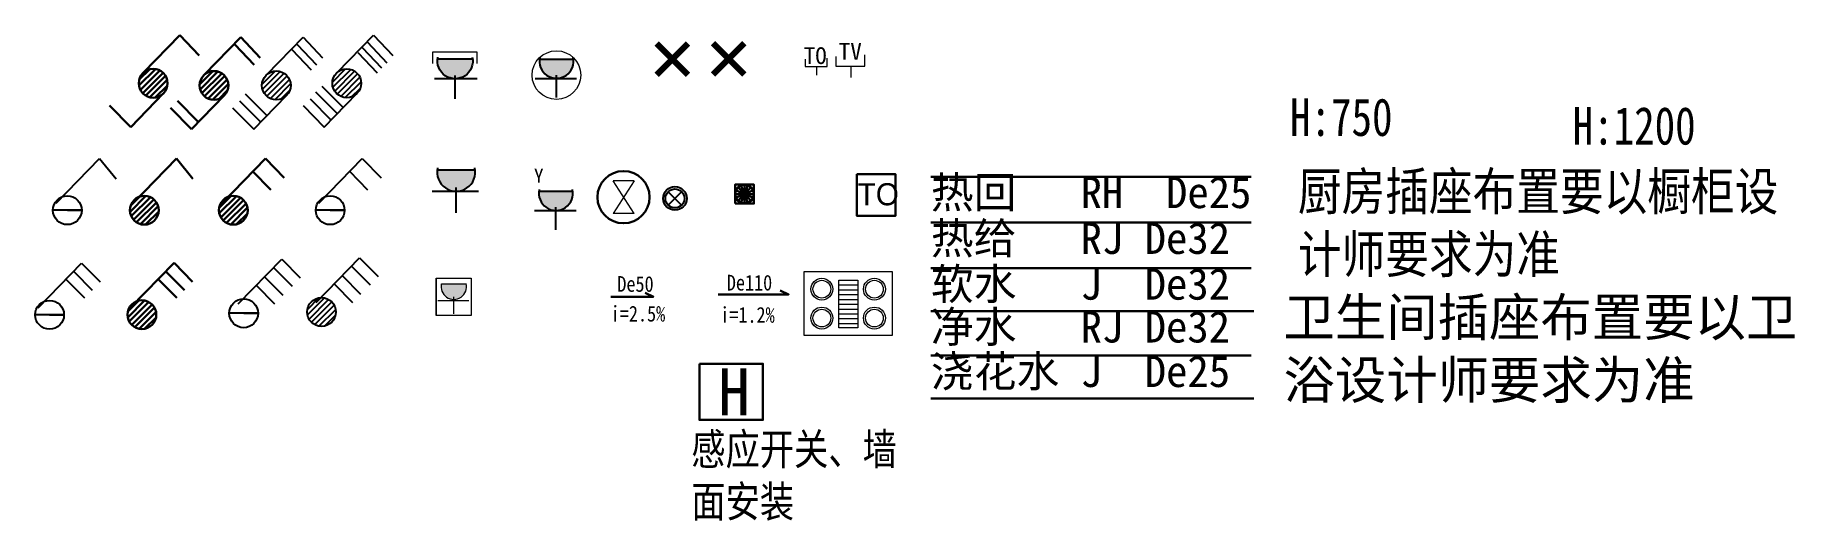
# Model space of a CAD drawing. Header units: millimetres. Extents: x -117264 to 3079702, y -14891 to 68462.
# Drawn here: x -75613 to -70008, y 19469 to 21016 of the extents above; entities that cross this region are included whole.
import ezdxf

# ---------------------------------------------------------------- set-up
doc = ezdxf.new("R2010")
doc.units = ezdxf.units.MM
doc.header["$LTSCALE"] = 10
doc.linetypes.add('ACAD_ISO04W100', pattern=[30.5, 24, -3, 0.5, -3])
doc.layers.get('0').update_dxf_attribs({"color": 255})
for name, color, linetype, lineweight in [('1弱电插座布置图', 6, 'Continuous', 30), ('1强电插座布置图', 1, 'Continuous', 30), ('1排水布置图', 1, 'Continuous', 30), ('1灯位开关布线图', 1, 'Continuous', 30), ('1灯具', 2, 'Continuous', 30), ('1给水布置图', 4, 'Continuous', 30), ('1给水平面布置图', 4, 'Continuous', 13), ('E__电路__弱电插座', 6, 'Continuous', 5), ('E—电路—强电插座尺寸标注', 232, 'Continuous', 0), ('图框', 255, 'Continuous', 0), ('灯具', 52, 'Continuous', 0)]:
    doc.layers.add(name, color=color, linetype=linetype, lineweight=lineweight)
for name, color, linetype in [('2323', 4, 'Continuous'), ('A轴线', 82, 'ACAD_ISO04W100'), ('LAYER2', 8, 'Continuous'), ('图框图层', 7, 'Continuous')]:
    doc.layers.add(name, color=color, linetype=linetype)
doc.styles.add('_THVAC_DIM', font='SIMPLEX', dxfattribs={"width": 0.8, "height": 3.5, "bigfont": 'HZTXT'})
doc.styles.get("Standard").update_dxf_attribs({"font": ''})
doc.styles.add('夏建东', font='', dxfattribs={"width": 0.85})
doc.styles.add('宋', font='')
doc.styles.add('标注', font='', dxfattribs={"height": 60})
doc.styles.get('Standard').set_extended_font_data('SimSun')
doc.styles.get('夏建东').set_extended_font_data('SimSun')
doc.styles.get('宋').set_extended_font_data('FangSong_GB2312')
doc.styles.get('标注').set_extended_font_data('SimSun')

msp = doc.modelspace()

# ---------------------------------------------------------------- texts
at = {"layer": '1排水布置图', "char_height": 50, "width": 69.646, "attachment_point": 1, "style": '夏建东'}
for s, insert in [('De50', (-73758.2, 20248.8)), ('De110', (-73409.5, 20252.9)), ('i=2.5%', (-73779.2, 20154.1)), ('i=1.2%', (-73430.5, 20150.5))]:
    msp.add_mtext(s, dxfattribs=dict(at, insert=insert))
at = {"layer": '1灯位开关布线图', "lineweight": 30, "attachment_point": 1}
for s, width, insert, char_height, style in [('{\\fSimSun|b0|i0|c134|p2;H}', 538.3, (-73437.4, 19955.1), 150, '标注'), ('{\\fSimSun|b0|i0|c134|p2;感应开关、墙面安装}', 680.822, (-73522.6, 19747.6), 100, '_THVAC_DIM')]:
    msp.add_mtext_dynamic_manual_height_columns(s, width=width, gutter_width=17.5, heights=[0], dxfattribs=dict(at, insert=insert, char_height=char_height, style=style))
at = {"layer": '1给水平面布置图', "color": 4, "lineweight": 30, "char_height": 100, "attachment_point": 1}
for s, insert in [('{\\C6;热回   RH  De25}', (-72759.6, 20565.4)), ('{\\C1;热给   RJ De32}', (-72759.6, 20419.5)), ('{\\C256;软水 }  J  De32', (-72759.6, 20273.7)), ('{\\C5;净水   RJ De32}', (-72759.6, 20137.3)), ('{\\C3;浇花水 J  De25}', (-72759.6, 19995.5))]:
    msp.add_mtext(s, dxfattribs=dict(at, insert=insert))
at = {"layer": 'E—电路—强电插座尺寸标注', "color": 5, "char_height": 120, "attachment_point": 1, "style": '_THVAC_DIM'}
for s, insert in [('{\\fSimSun|b0|i0|c134|p2;H:750}', (-71615.6, 20815.3)), ('{\\fSimSun|b0|i0|c134|p2;H:1200}', (-70715.3, 20787.8))]:
    msp.add_mtext_dynamic_manual_height_columns(s, width=405.755, gutter_width=17.5, heights=[0], dxfattribs=dict(at, insert=insert))
at = {"layer": 'E—电路—强电插座尺寸标注', "color": 5, "insert": (-71590.5, 20578.8), "char_height": 120, "width": 1647.641, "attachment_point": 1, "style": '夏建东'}
msp.add_mtext('{\\C1;厨房插座布置要以橱柜设计师要求为准}', dxfattribs=at)
at = {"layer": 'E—电路—强电插座尺寸标注', "color": 5, "insert": (-71636.4, 20178), "char_height": 120, "width": 1681.89, "attachment_point": 1}
msp.add_mtext('{\\fNSimSun|b0|i0|c134|p49;\\C1;卫生间插座布置要以卫浴设计师要求为准}', dxfattribs=at)

# ---------------------------------------------------------------- blocks, each defined once
blk = doc.blocks.new('四联双控')
at = {"layer": '2323', "color": 0}
for p, q in [((88361.9, 76202.5), (88446, 76289)), ((88446, 76289), (88490.8, 76241.7)), ((88409.5, 76249.2), (88454.3, 76201.9)), ((88419.6, 76260.7), (88464.4, 76213.4)), ((88432.3, 76272.4), (88477.1, 76225.1)), ((88311.9, 76158), (88361.2, 76108.4)), ((88326.3, 76171), (88375.6, 76121.4)), ((88282.7, 76125.6), (88331.9, 76076)), ((88299, 76141.8), (88348.2, 76092.2)), ((88331.9, 76076), (88407.6, 76153.9))]:
    blk.add_line(p, q, dxfattribs=at)
blk.add_circle((88384, 76177.5), 33.4, dxfattribs=at)
at = {"layer": 'LAYER2', "color": 0, "ltscale": 20}
for p, q in [((88350.8, 76180.3), (88381.2, 76210.7)), ((88351.9, 76168.4), (88393.1, 76209.6)), ((88356, 76159.3), (88402.2, 76205.5)), ((88362.1, 76152.3), (88409.2, 76199.4)), ((88370.1, 76147.2), (88414.3, 76191.5)), ((88380.3, 76144.3), (88417.2, 76181.2)), ((88395.1, 76146), (88415.5, 76166.4))]:
    blk.add_line(p, q, dxfattribs=at)
blk = doc.blocks.new('三联双控')
at = {"layer": '2323', "color": 0}
for p, q in [((88361.9, 76505.4), (88446, 76591.9)), ((88432.3, 76575.3), (88477.1, 76528)), ((88446, 76591.9), (88490.8, 76544.6)), ((88419.6, 76563.6), (88464.4, 76516.3)), ((88299, 76444.7), (88348.2, 76395.1)), ((88311.9, 76460.9), (88361.2, 76411.4)), ((88331.9, 76378.9), (88407.6, 76456.8)), ((88282.7, 76428.5), (88331.9, 76378.9))]:
    blk.add_line(p, q, dxfattribs=at)
blk.add_circle((88384, 76480.4), 33.4, dxfattribs=at)
at = {"layer": 'LAYER2', "color": 0, "ltscale": 20}
for p, q in [((88350.8, 76483.2), (88381.2, 76513.6)), ((88351.9, 76471.3), (88393.1, 76512.5)), ((88356, 76462.2), (88402.2, 76508.4)), ((88362.1, 76455.2), (88409.2, 76502.3)), ((88370.1, 76450.1), (88414.3, 76494.4)), ((88380.3, 76447.2), (88417.2, 76484.1)), ((88395.1, 76448.9), (88415.5, 76469.3))]:
    blk.add_line(p, q, dxfattribs=at)
blk = doc.blocks.new('双联双控')
at = {"layer": '1灯位开关布线图', "color": 7}
for p, q in [((88361.9, 76775.3), (88446, 76861.8)), ((88446, 76861.8), (88490.8, 76814.5)), ((88432.3, 76845.2), (88477.1, 76797.9)), ((88282.7, 76698.4), (88331.9, 76648.8)), ((88299, 76714.6), (88348.2, 76665)), ((88331.9, 76648.8), (88407.6, 76726.7))]:
    blk.add_line(p, q, dxfattribs=at)
at = {"layer": '1灯位开关布线图', "color": 7, "ltscale": 20}
for p, q in [((88350.8, 76753.1), (88381.2, 76783.5)), ((88351.9, 76741.2), (88393.1, 76782.4)), ((88356, 76732.2), (88402.2, 76778.3)), ((88362.1, 76725.1), (88409.2, 76772.2)), ((88370.1, 76720), (88414.3, 76764.3)), ((88380.3, 76717.1), (88417.2, 76754)), ((88395.1, 76718.8), (88415.5, 76739.3))]:
    blk.add_line(p, q, dxfattribs=at)
at = {"layer": '1灯位开关布线图', "color": 7}
blk.add_circle((88384, 76750.3), 33.4, dxfattribs=at)
blk = doc.blocks.new('单联双控')
at = {"layer": '1灯位开关布线图', "ltscale": 20}
h = blk.add_hatch(dxfattribs=at)
h.set_pattern_fill('ANSI31', scale=74.1312, style=0)
h.set_pattern_definition([(45, (21593.138, 81364.155), (-6.5523343, 6.5523343), [])])
h.paths.add_polyline_path([(88441.8, 77155.4, 1), (88375.1, 77155.4, 1)])
at = {"layer": '1灯位开关布线图', "color": 7}
for p, q in [((88386.3, 77180.4), (88470.4, 77266.9)), ((88470.4, 77266.9), (88515.2, 77219.6)), ((88307.1, 77103.5), (88356.3, 77053.9)), ((88356.3, 77053.9), (88432, 77131.8))]:
    blk.add_line(p, q, dxfattribs=at)
blk.add_circle((88408.4, 77155.4), 33.4, dxfattribs=at)
blk = doc.blocks.new('四联开关')
at = {"layer": '2323', "color": 0}
for p, q in [((88416.2, 77381.5), (88516.7, 77485)), ((88497.7, 77465.5), (88540.9, 77422)), ((88516.7, 77485), (88559.5, 77441.4)), ((88458.4, 77423.7), (88500.3, 77381.4)), ((88476.7, 77443.8), (88519, 77400.9))]:
    blk.add_line(p, q, dxfattribs=at)
blk.add_circle((88428.5, 77359.3), 33.4, dxfattribs=at)
at = {"layer": 'LAYER2', "color": 0, "ltscale": 20}
for p, q in [((88395.7, 77365.3), (88422.5, 77392.1)), ((88395.9, 77352.4), (88435.4, 77391.9)), ((88399.5, 77342.9), (88444.9, 77388.4)), ((88405.2, 77335.5), (88452.3, 77382.7)), ((88412.7, 77329.9), (88457.9, 77375.1)), ((88422.4, 77326.5), (88461.3, 77365.4)), ((88435.7, 77326.7), (88461.1, 77352.1))]:
    blk.add_line(p, q, dxfattribs=at)
blk = doc.blocks.new('四联防水')
at = {"layer": '2323', "color": 0}
for p, q in [((88184.4, 77381.5), (88284.9, 77485)), ((88266, 77465.5), (88309.1, 77422)), ((88284.9, 77485), (88327.7, 77441.4)), ((88226.6, 77423.7), (88268.5, 77381.4)), ((88244.9, 77443.8), (88287.2, 77400.9))]:
    blk.add_line(p, q, dxfattribs=at)
blk.add_circle((88196.8, 77359.3), 33.4, dxfattribs=at)
at = {"layer": 'A轴线', "color": 0, "linetype": 'ByBlock'}
for p, q in [((88230.1, 77359.3), (88163.4, 77359.3)), ((88196.8, 77359.3), (88230.1, 77359.3))]:
    blk.add_line(p, q, dxfattribs=at)
blk = doc.blocks.new('三联开关')
at = {"layer": '1灯位开关布线图', "color": 7}
for p, q in [((88402.4, 77624), (88502.9, 77727.5)), ((88485.1, 77706.8), (88527.1, 77664.5)), ((88502.9, 77727.5), (88545.7, 77683.9)), ((88466.7, 77689.1), (88509.2, 77646.6))]:
    blk.add_line(p, q, dxfattribs=at)
at = {"layer": '1灯位开关布线图', "color": 7, "ltscale": 20}
for p, q in [((88395.8, 77601.3), (88434.8, 77640.3)), ((88395.9, 77614.5), (88421.5, 77640.2)), ((88399.2, 77591.6), (88444.5, 77636.9)), ((88404.8, 77584.1), (88452, 77631.3)), ((88412.2, 77578.4), (88457.6, 77623.9)), ((88421.8, 77574.9), (88461.2, 77614.3)), ((88434.7, 77574.7), (88461.3, 77601.3))]:
    blk.add_line(p, q, dxfattribs=at)
at = {"layer": '1灯位开关布线图', "color": 7}
blk.add_circle((88428.5, 77607.5), 33.4, dxfattribs=at)
blk = doc.blocks.new('三联防水')
at = {"layer": '2323', "color": 0}
for p, q in [((88158.8, 77624), (88259.3, 77727.5)), ((88241.6, 77706.8), (88283.5, 77664.5)), ((88259.3, 77727.5), (88302.2, 77683.9)), ((88223.1, 77689.1), (88265.7, 77646.6))]:
    blk.add_line(p, q, dxfattribs=at)
blk.add_circle((88185, 77607.5), 33.4, dxfattribs=at)
at = {"layer": 'A轴线', "color": 0, "linetype": 'ByBlock'}
for p, q in [((88218.4, 77607.5), (88151.6, 77607.5)), ((88185, 77607.5), (88218.4, 77607.5))]:
    blk.add_line(p, q, dxfattribs=at)
blk = doc.blocks.new('单联开关')
at = {"layer": '1灯位开关布线图', "ltscale": 20}
h = blk.add_hatch(dxfattribs=at)
h.set_pattern_fill('ANSI31', scale=74.1312, style=0)
h.set_pattern_definition([(45, (21613.222, 82357.129), (-6.5523343, 6.5523343), [])])
h.paths.add_polyline_path([(88461.9, 78148.4, 1), (88395.2, 78148.4, 1)])
at = {"layer": '1灯位开关布线图', "color": 7}
for p, q in [((88402.4, 78164.9), (88502.9, 78268.3)), ((88502.9, 78268.3), (88541.3, 78221))]:
    blk.add_line(p, q, dxfattribs=at)
blk.add_circle((88428.5, 78148.4), 33.4, dxfattribs=at)
blk = doc.blocks.new('单联防水')
at = {"layer": '2323', "color": 0}
for p, q in [((88188.8, 78164.9), (88289.4, 78268.3)), ((88289.4, 78268.3), (88327.8, 78221))]:
    blk.add_line(p, q, dxfattribs=at)
blk.add_circle((88215, 78148.4), 33.4, dxfattribs=at)
at = {"layer": 'A轴线', "color": 0, "linetype": 'ByBlock'}
for p, q in [((88248.4, 78148.4), (88181.6, 78148.4)), ((88215, 78148.4), (88248.4, 78148.4))]:
    blk.add_line(p, q, dxfattribs=at)
blk = doc.blocks.new('双联开关')
at = {"layer": '1灯位开关布线图', "color": 7}
for p, q in [((88402.4, 77887.1), (88502.9, 77990.5)), ((88473.3, 77960.9), (88515.2, 77917.7)), ((88502.9, 77990.5), (88546.6, 77945.8))]:
    blk.add_line(p, q, dxfattribs=at)
at = {"layer": '1灯位开关布线图', "color": 7, "ltscale": 20}
for p, q in [((88395.7, 77876.4), (88422.7, 77903.4)), ((88395.9, 77863.5), (88435.6, 77903.2)), ((88399.5, 77854), (88445, 77899.6)), ((88405.2, 77846.7), (88452.4, 77893.8)), ((88412.8, 77841.1), (88458, 77886.3)), ((88422.5, 77837.7), (88461.4, 77876.6)), ((88435.9, 77838), (88461.1, 77863.2))]:
    blk.add_line(p, q, dxfattribs=at)
at = {"layer": '1灯位开关布线图', "color": 7}
blk.add_circle((88428.5, 77870.6), 33.4, dxfattribs=at)
blk = doc.blocks.new('双联防水')
at = {"layer": '2323', "color": 0}
for p, q in [((88190.6, 77887.1), (88291.1, 77990.5)), ((88261.5, 77960.9), (88303.4, 77917.7)), ((88291.1, 77990.5), (88334.8, 77945.8))]:
    blk.add_line(p, q, dxfattribs=at)
blk.add_circle((88216.8, 77870.6), 33.4, dxfattribs=at)
at = {"layer": 'A轴线', "color": 0, "linetype": 'ByBlock'}
for p, q in [((88250.1, 77870.6), (88183.4, 77870.6)), ((88216.8, 77870.6), (88250.1, 77870.6))]:
    blk.add_line(p, q, dxfattribs=at)
blk = doc.blocks.new('强电插座')
at = {"lineweight": 0}
h = blk.add_hatch(color=12, dxfattribs=at)
h.set_gradient(color1=(216, 3, 3), color2=(230, 5, 5), tint=1, name='CYLINDER')
h.paths.add_polyline_path([(88497.8, 75989.2, 1.129445), (88497.8, 75909.4)])
at = {"layer": '2323', "color": 1}
for p, q in [((88452.6, 75999.6), (88452.6, 75902)), ((88497.8, 75989.2), (88497.8, 75909.4)), ((88407.2, 75949.3), (88460.4, 75949.3))]:
    blk.add_line(p, q, dxfattribs=at)
blk.add_arc((88492.9, 75949.3), 40.2, 77.2553, 282.7447, dxfattribs=at)
at = {"layer": 'LAYER2', "color": 1, "ltscale": 20}
blk.add_line((88456.4, 75966.1), (88456.4, 75966.1), dxfattribs=at)
blk = doc.blocks.new('强电防水插座')
at = {"layer": '1强电插座布置图', "color": 1, "linetype": 'ByBlock', "lineweight": 9}
blk.add_lwpolyline([(-166178.2, 222988.6), (-166178.2, 223049.7), (-165944.2, 223049.7), (-165944.2, 222988.6)], dxfattribs=at)
at = {"layer": '1强电插座布置图', "color": 250, "linetype": 'ByBlock', "lineweight": 9, "extrusion": (0, 0, -1), "xscale": 2.325322137214242, "yscale": 2.325322137214242, "zscale": -2.325322137599869, "rotation": 90}
blk.add_blockref('强电插座', (342665.7, 17225.9), dxfattribs=at)
blk = doc.blocks.new('强电空调插座')
at = {"layer": '1强电插座布置图', "color": 1, "linetype": 'ByBlock', "lineweight": 9}
blk.add_circle((-171055, 221358), 173, dxfattribs=at)
at = {"layer": '1强电插座布置图', "color": 1, "linetype": 'ByBlock', "lineweight": 9, "xscale": 3.022918779402971, "yscale": 3.022918779402971, "zscale": 3.022918779402971, "rotation": 90}
blk.add_blockref('强电插座', (58534, -46050), dxfattribs=at)
blk = doc.blocks.new('原有强电插座')
at = {"layer": '1强电插座布置图', "color": 1, "linetype": 'ByBlock', "lineweight": 9, "xscale": 3.022918779402971, "yscale": 3.022918779402971, "zscale": 3.022918779402971, "rotation": 90}
blk.add_blockref('强电插座', (60463, -45014), dxfattribs=at)
at = {"layer": '1强电插座布置图', "insert": (-169282, 222668, -12643), "char_height": 100, "width": 52.64, "attachment_point": 1}
blk.add_mtext('Y', dxfattribs=at)
blk = doc.blocks.new('热水')
at = {"layer": '图框', "color": 1, "lineweight": 0, "const_width": 40, "elevation": 5662}
for points in [[(228689, 195327), (228490, 195526)], [(228689, 195526), (228490, 195327)]]:
    blk.add_lwpolyline(points, dxfattribs=at)
blk = doc.blocks.new('冷水')
at = {"layer": '图框', "color": 4, "lineweight": 0, "const_width": 40, "elevation": 5662}
for points in [[(228131, 195325), (228330, 195524)], [(228330, 195325), (228131, 195524)]]:
    blk.add_lwpolyline(points, dxfattribs=at)
blk = doc.blocks.new('A$C27FE3D30')
at = {"layer": '1排水布置图'}
for p, q in [((-94262, 38463), (-94358, 38463)), ((-94262, 38463), (-94358, 38463)), ((-94166, 38463), (-94358, 38463)), ((-94262, 38463), (-94351, 38501)), ((-94262, 38463), (-94351, 38426)), ((-94262, 38463), (-94330, 38531)), ((-94262, 38463), (-94330, 38396)), ((-94262, 38463), (-94300, 38552)), ((-94262, 38463), (-94300, 38375)), ((-94262, 38367), (-94262, 38559)), ((-94262, 38463), (-94226, 38552)), ((-94262, 38463), (-94195, 38531)), ((-94262, 38463), (-94173, 38499)), ((-94262, 38463), (-94195, 38396)), ((-94262, 38463), (-94226, 38375)), ((-94262, 38463), (-94173, 38428)), ((-94262, 38463), (-94262, 38463))]:
    blk.add_line(p, q, dxfattribs=at)
blk.add_lwpolyline([(-94362, 38363), (-94162, 38363), (-94162, 38563), (-94362, 38563)], close=True, dxfattribs=at)
for radius in [100, 96]:
    blk.add_circle((-94262, 38463), radius, dxfattribs=at)
blk = doc.blocks.new('坐便下水')
at = {"layer": '图框图层', "color": 1}
for p, q in [((-7867, -85280, 5662), (-7600, -85013, 5662)), ((-7867, -85013, 5662), (-7600, -85280, 5662))]:
    blk.add_line(p, q, dxfattribs=at)
for radius in [235, 189]:
    blk.add_circle((-7733, -85146, 5662), radius, dxfattribs=at)
blk = doc.blocks.new('网线')
at = {"layer": 'E__电路__弱电插座', "color": 6, "lineweight": 9}
for p, q in [((1018175, 135186), (1018175, 135111)), ((1018395, 135111), (1018395, 135197)), ((1018175, 135111), (1018395, 135111)), ((1018290, 135111), (1018290, 135024))]:
    blk.add_line(p, q, dxfattribs=at)
at = {"layer": 'E__电路__弱电插座', "color": 6, "ltscale": 20, "insert": (1018162, 135305), "char_height": 168.07, "width": 127.39, "attachment_point": 1, "style": '宋'}
blk.add_mtext('{\\fSimSun|b0|i0|c134|p2;TO}', dxfattribs=at)
blk = doc.blocks.new('33333')
at = {"layer": '1弱电插座布置图', "color": 6, "lineweight": 9}
for p, q in [((-95, 134), (-95, 72)), ((88, 72), (88, 144)), ((-95, 72), (88, 72)), ((0, 72), (0, 0))]:
    blk.add_line(p, q, dxfattribs=at)
at = {"layer": '1弱电插座布置图', "color": 6, "lineweight": 9, "ltscale": 20, "insert": (-77, 220), "char_height": 107.79, "width": 95.31, "attachment_point": 1, "style": '宋'}
blk.add_mtext('{\\fSimSun|b0|i0|c134|p2;TV}', dxfattribs=at)
blk = doc.blocks.new('dsafagfdsagh')
at = {"layer": '1强电插座布置图', "lineweight": 0}
blk.add_hatch(color=256, dxfattribs=at).paths.add_polyline_path([(-1480825, -1451235), (-1480825, -1451058, 1.251439)])
for p, q in [((-1481049, -1451020), (-1480785, -1451020)), ((-1481049, -1451268), (-1481049, -1451020)), ((-1480785, -1451020), (-1481049, -1451020)), ((-1480944, -1451033, -5187), (-1480944, -1451253, -5187)), ((-1480785, -1451020), (-1480785, -1451268)), ((-1481038, -1451146, -5187), (-1480918, -1451146, -5187)), ((-1480825, -1451058, -5187), (-1480825, -1451235, -5187)), ((-1480785, -1451268), (-1481049, -1451268))]:
    blk.add_line(p, q, dxfattribs=at)
blk.add_arc((-1480845, -1451146, -5187), 90.6, 77.2553, 282.7447, dxfattribs=at)
blk = doc.blocks.new('弱电')
at = {"layer": '1弱电插座布置图', "linetype": 'Continuous', "lineweight": 30, "elevation": 0}
blk.add_lwpolyline([(316220.8, 33880.15), (316233.18, 33880.15), (316233.18, 33866.93), (316220.8, 33866.93)], close=True, dxfattribs=at)
at = {"layer": '1弱电插座布置图', "linetype": 'Continuous', "lineweight": 30, "insert": (316221.15, 33877.31), "char_height": 7.0352, "width": 11.0492, "attachment_point": 1}
blk.add_mtext('{\\fﾷￂￋￎ_GB2312|b0|i0|c134|p49;TO}', dxfattribs=at)
blk = doc.blocks.new('浴霸')
at = {"layer": '灯具', "lineweight": 15}
for p, q in [((627907.1, 218501, -4355.3), (627907.1, 218697.1, -4355.3)), ((627907.1, 218697.1, -4355.3), (628176.7, 218697.1, -4355.3)), ((628013.8, 218670.9, -4355.3), (628072, 218670.9, -4355.3)), ((628013.8, 218525.2, -4355.3), (628013.8, 218670.9, -4355.3)), ((628013.8, 218656.2, -4355.3), (628072, 218656.2, -4355.3)), ((628072, 218670.9, -4355.3), (628072, 218525.2, -4355.3)), ((628176.7, 218697.1, -4355.3), (628176.7, 218501, -4355.3)), ((628013.8, 218641.5, -4355.3), (628072, 218641.5, -4355.3)), ((628013.8, 218626.8, -4355.3), (628072, 218626.8, -4355.3)), ((628013.8, 218612.1, -4355.3), (628072, 218612.1, -4355.3)), ((628013.8, 218597.3, -4355.3), (628072, 218597.3, -4355.3)), ((628013.8, 218582.6, -4355.3), (628072, 218582.6, -4355.3)), ((628013.8, 218567.9, -4355.3), (628072, 218567.9, -4355.3)), ((628013.8, 218553.2, -4355.3), (628072, 218553.2, -4355.3)), ((628013.8, 218538.5, -4355.3), (628072, 218538.5, -4355.3)), ((628176.7, 218501, -4355.3), (627907.1, 218501, -4355.3)), ((628072, 218525.2, -4355.3), (628013.8, 218525.2, -4355.3))]:
    blk.add_line(p, q, dxfattribs=at)
for centre, radius in [((627961.4, 218643.3, -4355.3), 33.6), ((627961.4, 218643.3, -4355.3), 27.2), ((628122.4, 218643.3, -4355.3), 33.6), ((628122.4, 218643.3, -4355.3), 27.2), ((627961.4, 218554.8, -4355.3), 33.6), ((627961.4, 218554.8, -4355.3), 27.2), ((628122.4, 218554.8, -4355.3), 33.6), ((628122.4, 218554.8, -4355.3), 27.2)]:
    blk.add_circle(centre, radius, dxfattribs=at)

# ---------------------------------------------------------------- linework, layer by layer
at = {"layer": '1排水布置图'}
for points in [[(-73778.9, 20182.9), (-73643.1, 20182.9), (-73669.9, 20195.7)], [(-73437.3, 20190.6), (-73212.6, 20190.6), (-73239.4, 20203.4)]]:
    msp.add_lwpolyline(points, dxfattribs=at)
at = {"layer": '1灯位开关布线图', "lineweight": 30}
msp.add_lwpolyline([(-73497, 19969.7), (-73294.3, 19969.7), (-73294.3, 19790.8), (-73497, 19790.8), (-73497, 19969.7)], dxfattribs=at)
at = {"layer": '1给水平面布置图', "color": 4, "lineweight": 20}
for p, q in [((-73705, 20552.1), (-73772, 20552.1)), ((-73705, 20552.1), (-73772, 20448.5)), ((-73705, 20448.5), (-73772, 20552.1)), ((-73705, 20448.5), (-73772, 20448.5))]:
    msp.add_line(p, q, dxfattribs=at)
at = {"layer": '1给水平面布置图', "color": 4, "lineweight": 30}
for points in [[(-72759.6, 20565.4), (-71739.5, 20565.4)], [(-72759.6, 20419.5), (-71739.5, 20419.5)], [(-72759.6, 20273.7), (-71739.5, 20273.7)], [(-72759.6, 20137.3), (-71731, 20137.3)], [(-72759.6, 19995.5), (-71739.5, 19995.5)], [(-72759.6, 19859.1), (-71731, 19859.1)]]:
    msp.add_lwpolyline(points, dxfattribs=at)
at = {"layer": '1给水平面布置图', "linetype": 'Continuous', "lineweight": 30}
msp.add_circle((-73738.5, 20500.3), 83, dxfattribs=at)

# ---------------------------------------------------------------- block references
at = {"layer": '1弱电插座布置图', "color": 6, "linetype": 'ByBlock', "lineweight": 9, "xscale": 0.3184271999634802, "yscale": 0.3184271999634802, "zscale": 0.3184272000042774}
msp.add_blockref('网线', (-397374.6, -22106.9), dxfattribs=at)
at = {"layer": '1弱电插座布置图', "color": 5, "lineweight": 30, "xscale": 0.5, "yscale": 0.5, "zscale": 0.5}
msp.add_blockref('33333', (-73014.4, 20881.7), dxfattribs=at)
at = {"layer": '1弱电插座布置图', "linetype": 'Continuous', "lineweight": 30, "xscale": 10, "yscale": 10, "zscale": 10}
msp.add_blockref('弱电', (-3235203.8, -318228.3, 0), dxfattribs=at)
at = {"layer": '1强电插座布置图', "color": 7}
for name, p, xscale, yscale, zscale in [('强电防水插座', (25360.6, -112866.7), 0.6000000000931323, 0.6000000000931323, 0.6), ('强电空调插座', (2604.5, -78180.9), 0.4475553957745433, 0.4475553955417126, 0.4475553956215959), ('原有强电插座', (1739.3, -79065.4), 0.4475553957745433, 0.4475553955417126, 0.4475553956215959)]:
    msp.add_blockref(name, p, dxfattribs=dict(at, xscale=xscale, yscale=yscale, zscale=zscale))
at = {"layer": '1强电插座布置图', "color": 7, "rotation": 90}
for name, p, xscale, yscale, zscale in [('强电插座', (40522.8, -113173.6), 1.511459389235824, 1.511459389468655, 1.511459389440006), ('dsafagfdsagh', (-727294.8, 686595.8, 2334), 0.4499999999534339, 0.4499999999534339, 0.4500000000000001)]:
    msp.add_blockref(name, p, dxfattribs=dict(at, xscale=xscale, yscale=yscale, zscale=zscale))
at = {"layer": '1排水布置图', "color": 20, "lineweight": 30, "xscale": 0.1600000001490116, "yscale": 0.159999999916181, "zscale": 0.1600000000000001}
msp.add_blockref('坐便下水', (-72337.4, 34119.6, -905.9), dxfattribs=at)
at = {"layer": '1排水布置图', "lineweight": 0, "xscale": 0.3018150581046939, "yscale": 0.3018150581046939, "zscale": 0.3018150580482836}
msp.add_blockref('A$C27FE3D30', (-44903.5, 8901.5), dxfattribs=at)
at = {"layer": '1灯位开关布线图', "color": 7, "xscale": 1.374053990468383, "yscale": 1.374053990468383, "zscale": 1.374053990399716}
for name, p in [('单联双控', (-196714.7, -85152.6)), ('单联双控', (-196714.7, -85152.6)), ('双联双控', (-196487.2, -84602.8)), ('三联双控', (-196288.8, -84231.9)), ('四联双控', (-196064.5, -83808.9)), ('单联防水', (-196722.2, -86921.5)), ('单联开关', (-196770.4, -86921.5)), ('双联开关', (-196487, -86539.8)), ('双联防水', (-195887.5, -86539.8)), ('三联防水', (-196737.6, -86511.3)), ('三联开关', (-196778.1, -86510.9)), ('四联防水', (-196135.6, -86165.4)), ('四联开关', (-196206, -86161.3))]:
    msp.add_blockref(name, p, dxfattribs=at)
at = {"layer": '1灯具', "color": 7, "xscale": 1.040000000037253, "yscale": 1.040000000037253, "zscale": 1.040000000013969}
msp.add_blockref('浴霸', (-726186.6, -207181.9, 4756), dxfattribs=at)
at = {"layer": '1给水布置图', "color": 7, "xscale": 0.5, "yscale": 0.5, "zscale": 0.5}
for name in ['冷水', '热水']:
    msp.add_blockref(name, (-187698.3, -76772.3), dxfattribs=at)

msp.set_redraw_order([(e.dxf.handle, doc.entitydb.next_handle()) for e in msp.query("TEXT MTEXT ATTDEF DIMENSION ARC_DIMENSION")])  # texts and dimensions are drawn at this point

doc.saveas('drawing.dxf')
